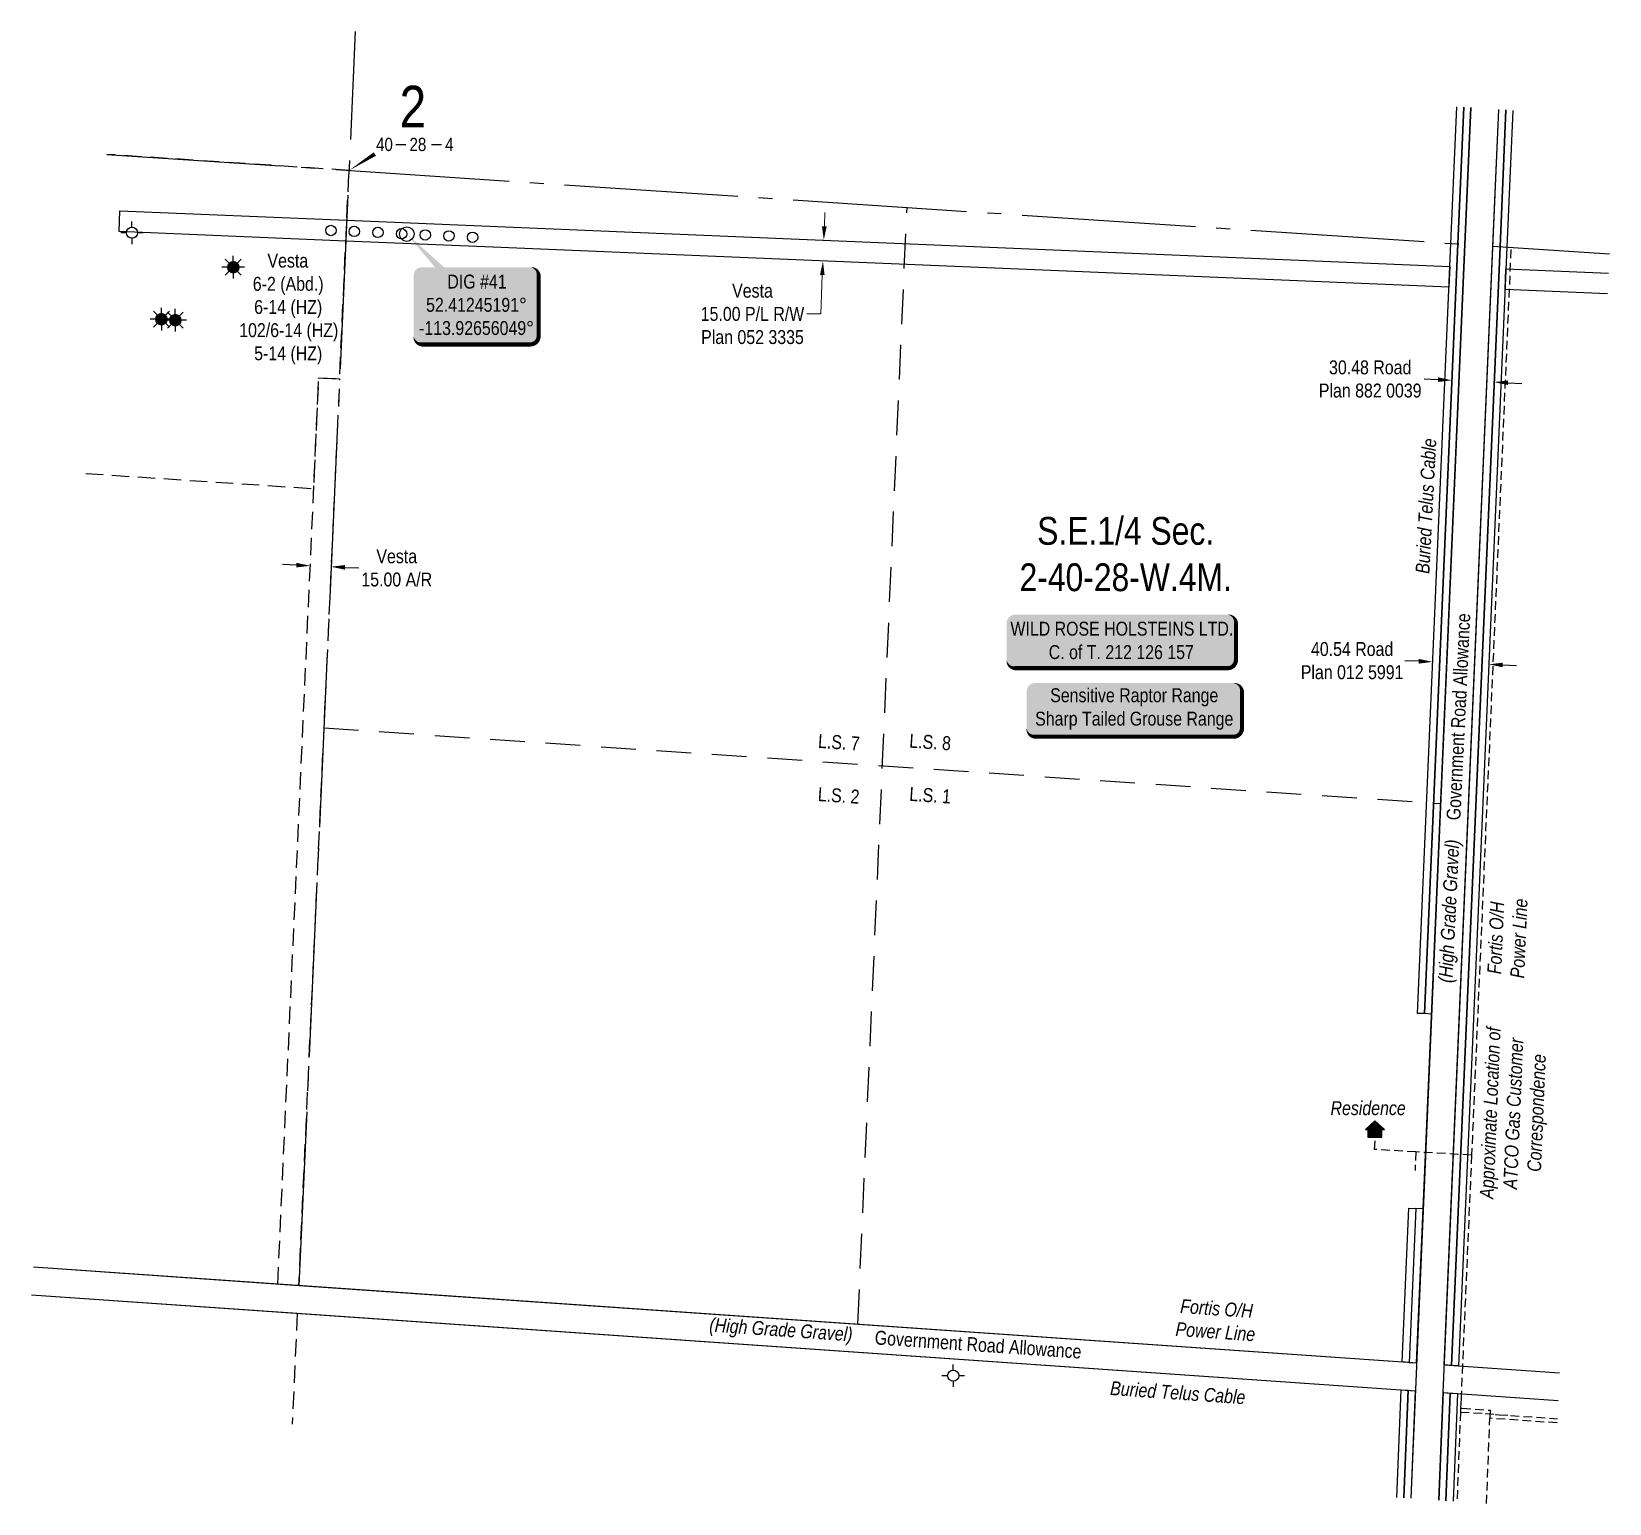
# Model space of a CAD drawing. Extents: x 300694 to 307467, y 5809637 to 5811615.
# Drawn here: x 300694 to 301829, y 5810030 to 5811089 of the extents above; entities that cross this region are included whole.
import ezdxf
from ezdxf.enums import TextEntityAlignment as Align

# ---------------------------------------------------------------- set-up
doc = ezdxf.new("R2010")
doc.units = 0
doc.header["$LTSCALE"] = 5
doc.header["$PDSIZE"] = 0.5
for name, pattern in [('foc-ACCESSROAD', [3.75, 2.5, -1.25]), ('foc-LSD', [8, 5, -3]), ('foc-QUARTERLINE', [33, 25, -3, 2, -3]), ('UG_PIPE', [1.875, 1.25, -0.625])]:
    doc.linetypes.add(name, pattern=pattern)
doc.layers.get('Defpoints').update_dxf_attribs({"color": 9})
for name, color, linetype in [('10', 1, 'Continuous'), ('9', 3, 'Continuous'), ('AS-OWNER', 7, 'Continuous'), ('AS-PIPE-UG', 44, 'UG_PIPE'), ('AS-PIPE-UG-T', 44, 'Continuous'), ('AS-POWER', 104, 'foc-POWER'), ('AS-RESIDENCE', 14, 'Continuous'), ('AS-TELUS', 224, 'foc-TEL'), ('AS-WILDLIFE-BLOCK', 131, 'Continuous'), ('C-AR', 13, 'foc-ACCESSROAD'), ('C-RW', 13, 'Continuous'), ('C-SYMBOL', 7, 'Continuous'), ('C-WS', 13, 'foc-ACCESSROAD'), ('C-WS-S', 13, 'Continuous'), ('F-WS-S', 190, 'Continuous'), ('L-ROAD-T', 7, 'Continuous'), ('L-SEC', 7, 'Continuous'), ('L-SECLBL', 7, 'Continuous'), ('L-SECQ', 8, 'foc-QUARTERLINE'), ('L-SECTION-LSD', 7, 'foc-LSD'), ('L-TITLEDB', 4, 'Continuous'), ('L-TITLEDB-T', 4, 'Continuous')]:
    doc.layers.add(name, color=color, linetype=linetype)
for name, color, linetype, lineweight in [('C-RW-T', 13, 'Continuous', 9), ('C-WS-T', 13, 'Continuous', 9), ('T-TEXT', 48, 'Continuous', 18)]:
    doc.layers.add(name, color=color, linetype=linetype, lineweight=lineweight)
doc.styles.add('100L', font='ARIALN.TTF', dxfattribs={"height": 11})
doc.styles.add('175L', font='ARIALN.TTF', dxfattribs={"height": 20})
doc.styles.add('80', font='ARIALN.TTF', dxfattribs={"height": 10})
doc.styles.add('80CG', font='ARIALN.TTF', dxfattribs={"height": 10})
doc.styles.add('80L', font='ARIALN.TTF', dxfattribs={"height": 10})
doc.styles.add('80LS', font='ARIALNI.TTF', dxfattribs={"height": 10})
doc.styles.add('foc-LtypeFont', font='ARIALN.TTF', dxfattribs={"height": 7.35})
doc.styles.add('SIMPLEX', font='ARIALN.TTF')
doc.linetypes.add('foc-POWER', pattern='A,6,-1,["P",foc-LtypeFont,S=0.2,R=0,X=-0.625,Y=-0.75],-1.24,4', length=12.24)
doc.linetypes.add('foc-POWER-NOLINE', pattern='A,0,-4,["P",foc-LtypeFont,S=0.2,R=0,X=-0.625,Y=-0.75],-8.24', length=12.24)
doc.linetypes.add('foc-TEL', pattern='A,2,-1,["T",foc-LtypeFont,S=0.2,R=0,X=-0.425,Y=-0.75],-1.24,8', length=12.24)
doc.linetypes.add('foc-TEL-NOLINE', pattern='A,0,-2,["T",foc-LtypeFont,S=0.2,R=0,X=-0.425,Y=-0.75],-10.24', length=12.24)
doc.dimstyles.new('Compass 5 000', dxfattribs={"dimscale": 5, "dimtxt": 9, "dimasz": 2, "dimexe": 0.2, "dimexo": 0.0625, "dimgap": 0.5, "dimtad": 0, "dimtih": 1, "dimtoh": 1, "dimzin": 0, "dimdsep": 46, "dimtxsty": '80CG', "dimcen": 0.1, "dimse1": 1, "dimse2": 1, "dimclrd": 256, "dimclrt": 256, "dimaunit": 1, "dimadec": 4, "dimazin": 0, "dimtfac": 0.06, "dimtofl": 0, "dimtmove": 0, "dimatfit": 1, "dimfxl": 0.2, "dimtolj": 1, "dimtzin": 0, "dimlwd": -1, "dimarcsym": 0})

msp = doc.modelspace()

# ---------------------------------------------------------------- texts
at = {"layer": 'AS-PIPE-UG-T', "insert": (301735.807, 5810249.758), "char_height": 9.99927, "attachment_point": 1, "rotation": 87.598476, "style": '80L'}
msp.add_mtext_dynamic_manual_height_columns('\\pi0.04966;{\\fArial Narrow|b0|i1|c0|p34;Approximate Location of \\P\\pi7.6412;ATCO Gas Customer \\P\\pi20.88375;Correspondence}', width=125.13114, gutter_width=49.996, heights=[0], dxfattribs=at)
at = {"layer": 'AS-POWER', "linetype": 'foc-POWER-NOLINE', "char_height": 10, "attachment_point": 1, "style": '80L'}
for insert, rotation in [((301741.214, 5810408.83), 87.508997), ((301518.333, 5810177.627), 356.029488)]:
    msp.add_mtext_dynamic_manual_height_columns('\\pi2.55341;{\\fArial Narrow|b0|i1|c0|p34;Fortis O/H \\P\\pi0.32626;Power Line}', width=57.1191, gutter_width=50, heights=[0], dxfattribs=dict(at, insert=insert, rotation=rotation))
at = {"layer": 'AS-RESIDENCE', "insert": (301628.559, 5810319.786), "char_height": 10, "attachment_point": 1, "style": '80L'}
msp.add_mtext_dynamic_manual_height_columns('{\\fArial Narrow|b0|i1|c0|p34;Residence}', width=53.94038, gutter_width=50, heights=[0], dxfattribs=at)
at = {"layer": 'AS-TELUS', "linetype": 'foc-TEL-NOLINE', "char_height": 10, "attachment_point": 1, "style": '80L'}
for insert, rotation in [((301689.664, 5810699.175), 87.031506), ((301470.137, 5810118.477), 356.029488)]:
    msp.add_mtext_dynamic_manual_height_columns('\\pi0.29898;{\\fArial Narrow|b0|i1|c0|p34;Buried Telus Cable}', width=97.23506, gutter_width=50, heights=[0], dxfattribs=dict(at, insert=insert, rotation=rotation))
at = {"layer": 'C-SYMBOL', "color": 3, "insert": (301481.157, 5810739.992), "char_height": 20, "width": 151.01855, "attachment_point": 2, "style": '175L'}
msp.add_mtext('S.E.1/4 Sec. \\P2-40-28-W.4M.', dxfattribs=at)
at = {"layer": 'C-WS-T', "insert": (300841.179, 5810929.377), "char_height": 10, "attachment_point": 1, "style": '80L'}
msp.add_mtext_dynamic_manual_height_columns('\\pi22.39863;Vesta\\P\\pi11.85293;6-2 (Abd.)\\P\\pi12.81814;6-14 (HZ)\\P\\pi2.07803;102/6-14 (HZ)\\P\\pi12.84201;5-14 (HZ)', width=73.53532, gutter_width=50, heights=[0], dxfattribs=at)
at = {"layer": 'L-ROAD-T', "style": '80L'}
msp.add_text('Government Road Allowance', height=10, rotation=356.046416, dxfattribs=at).set_placement((301374.972, 5810144.712), align=Align.MIDDLE_CENTER)
at = {"layer": 'T-TEXT', "style": '80LS'}
msp.add_text('(High Grade Gravel)', height=10, rotation=356.029488, dxfattribs=at).set_placement((301233.13, 5810155.501), align=Align.MIDDLE_CENTER)

# ---------------------------------------------------------------- blocks, each defined once
blk = doc.blocks.new('*D692')
at = {"layer": 'C-RW', "transparency": 16777216}
for p, q in [((300884.4, 5810705.3), (300874.4, 5810705.8)), ((300919.3, 5810703.7), (300929.3, 5810703.3))]:
    blk.add_line(p, q, dxfattribs=at)
for points in [[(300884.4, 5810707), (300884.3, 5810703.7), (300894.4, 5810704.9)], [(300919.4, 5810705.4), (300919.3, 5810702.1), (300909.3, 5810704.2)]]:
    blk.add_solid(points, dxfattribs=at)
at = {"layer": 'Defpoints', "color": 0, "transparency": 16777216}
for p in [(300894.4, 5810704.9), (300892.7, 5810668.1), (300907.7, 5810667.5)]:
    blk.add_point(p, dxfattribs=at)
at = {"layer": 'C-RW', "transparency": 16777216, "insert": (300956.6, 5810703.3), "char_height": 10, "width": 134.379, "attachment_point": 5, "style": '80CG'}
blk.add_mtext('\\A1;Vesta\\P15.00 A/R', dxfattribs=at)
blk = doc.blocks.new('GABD')
for p, q in [((-0.81, 0), (-1.62, 0)), ((0, 0.81), (0, 1.62)), ((1.62, 0), (0.81, 0)), ((0, -0.81), (0, -1.62))]:
    blk.add_line(p, q)
blk.add_circle((0, 0), 0.8)
blk = doc.blocks.new('GAS')
h = blk.add_hatch(color=255)
h.dxf.hatch_style = 1
edge = h.paths.add_edge_path()
edge.add_arc((0, 0), 0.9, 0, 360)
for p, q in [((-0.81, 0), (-1.62, 0)), ((-0.57, 0.57), (-1.14, 1.14)), ((0, 0.81), (0, 1.62)), ((0.57, 0.57), (1.14, 1.14)), ((1.62, 0), (0.81, 0)), ((-0.57, -0.57), (-1.14, -1.14)), ((0, -0.81), (0, -1.62)), ((1.14, -1.14), (0.57, -0.57))]:
    blk.add_line(p, q)
blk.add_circle((0, 0), 0.8)
blk = doc.blocks.new('L-SECLBL')
at = {"layer": '9', "color": 7}
for p, q in [((-5.1, -27.8), (-12.3, -27.8)), ((20.7, -27.8), (13.5, -27.8))]:
    blk.add_line(p, q, dxfattribs=at)
at = {"layer": '10', "color": 2, "style": 'SIMPLEX'}
blk.add_attdef('SEC', text='', height=30, dxfattribs=at).set_placement((0, 0), align=Align.MIDDLE)
at = {"layer": '10', "color": 5, "style": '80L'}
blk.add_attdef('TWP', text='', height=9.5, dxfattribs=at).set_placement((-14.4, -27.4), align=Align.MIDDLE_RIGHT)
blk.add_attdef('RGE', text='', height=9.5, dxfattribs=at).set_placement((3.6, -27.4), align=Align.MIDDLE_CENTER)
blk.add_attdef('MER', text='', height=9.5, dxfattribs=at).set_placement((23.2, -27.4), align=Align.MIDDLE_LEFT)
blk = doc.blocks.new('*U712')
h = blk.add_hatch(color=254)
edge = h.paths.add_edge_path()
edge.add_line((-39, -28.5), (39, -28.5))
edge.add_arc((39, -22.5), 6, 270, 360)
edge.add_line((45, -22.5), (45, 21))
edge.add_arc((39, 21), 6, 0, 90)
edge.add_line((39, 27), (-39, 27))
edge.add_arc((-39, 21), 6, 90, 180)
edge.add_line((-45, 21), (-45, -22.5))
edge.add_arc((-39, -22.5), 6, 180, 270)
at = {"color": 1, "flags": 128}
blk.add_lwpolyline([(-49.9, 50.9, 0, 10, 0), (0, 0, 5, 5, 0)], format="xyseb", dxfattribs=at)
blk.add_lwpolyline([(-39, -28.5, 3, 3, 0), (39, -28.5, 3, 3, 0.414214), (45, -22.5, 3, 3, 0), (45, 21, 3, 0, 0.414214), (39, 27, 0, 0, 0), (-39, 27, 0, 0, 0.414214), (-45, 21, 0, 0, 0), (-45, -22.5, 0, 3, 0.414214)], format="xyseb", close=True, dxfattribs=at)
at = {"color": 1, "style": '80'}
blk.add_attdef('ENTER_TEXT_001', (-36, -5), '', height=10, dxfattribs=at)
blk = doc.blocks.new('*D708')
at = {"layer": 'C-RW-T', "transparency": 16777216}
for p, q in [((301264.3, 5810949), (301264.7, 5810959)), ((301262.8, 5810914.1), (301261.7, 5810886)), ((301261.7, 5810886), (301251.7, 5810886))]:
    blk.add_line(p, q, dxfattribs=at)
for points in [[(301262.6, 5810949.1), (301266, 5810949), (301263.9, 5810939.1)], [(301261.2, 5810914.1), (301264.5, 5810914), (301263.3, 5810924.1)]]:
    blk.add_solid(points, dxfattribs=at)
at = {"layer": 'Defpoints', "color": 0, "transparency": 16777216}
for p in [(301178.3, 5810942.6), (301177.7, 5810927.6), (301263.3, 5810924.1)]:
    blk.add_point(p, dxfattribs=at)
at = {"layer": 'C-RW-T', "transparency": 16777216, "insert": (301212.6, 5810886), "char_height": 10, "attachment_point": 5, "style": '80CG'}
blk.add_mtext('\\A1;Vesta\\P15.00 P/L R/W\\PPlan 052 3335', dxfattribs=at)
blk = doc.blocks.new('label_road_hggr')
at = {"layer": 'L-ROAD-T', "style": '80L'}
blk.add_text('Government Road Allowance', height=10, dxfattribs=at).set_placement((0, 0), align=Align.MIDDLE_CENTER)
at = {"layer": 'T-TEXT', "style": '80LS'}
blk.add_text('(High Grade Gravel)', height=10, dxfattribs=at).set_placement((-140, 0), align=Align.MIDDLE_CENTER)
blk = doc.blocks.new('res_occ')
for points in [[(0.1, 0.89), (-1.26, -0.37), (1.46, -0.37)], [(-0.9, -1.43), (1.1, -1.43), (1.1, -0.37), (-0.9, -0.37)]]:
    blk.add_hatch(color=14).paths.add_polyline_path(points)
at = {"color": 14}
for points in [[(0.1, 0.89), (-1.26, -0.37), (1.46, -0.37)], [(-0.9, -1.43), (1.1, -1.43), (1.1, -0.37), (-0.9, -0.37)]]:
    blk.add_lwpolyline(points, close=True, dxfattribs=at)
blk = doc.blocks.new('*U715')
h = blk.add_hatch(color=59)
edge = h.paths.add_edge_path()
edge.add_line((-76.5, -20), (76.5, -20))
edge.add_arc((76.5, -14), 6, 270, 360)
edge.add_line((82.5, -14), (82.5, 12.5))
edge.add_arc((76.5, 12.5), 6, 0, 90)
edge.add_line((76.5, 18.5), (-76.5, 18.5))
edge.add_arc((-76.5, 12.5), 6, 90, 180)
edge.add_line((-82.5, 12.5), (-82.5, -14))
edge.add_arc((-76.5, -14), 6, 180, 270)
at = {"color": 1, "flags": 128}
blk.add_lwpolyline([(-76.5, -20, 3, 3, 0), (76.5, -20, 3, 3, 0.414214), (82.5, -14, 3, 3, 0), (82.5, 12.5, 3, 0, 0.414214), (76.5, 18.5, 0, 0, 0), (-76.5, 18.5, 0, 0, 0.414214), (-82.5, 12.5, 0, 0, 0), (-82.5, -14, 0, 3, 0.414214)], format="xyseb", close=True, dxfattribs=at)
blk.add_lwpolyline([(-45.7, -3.4, 0, 7.5, 0), (0, 0, 0, 0, 0)], format="xyseb", dxfattribs=at)
at = {"color": 1, "style": '80'}
blk.add_attdef('ENTER_TEXT_001', (-36, -5), '', height=10, dxfattribs=at)
blk = doc.blocks.new('*U718')
h = blk.add_hatch(color=255)
edge = h.paths.add_edge_path()
edge.add_line((-71.5, -20), (71.5, -20))
edge.add_arc((71.5, -14), 6, 270, 360)
edge.add_line((77.5, -14), (77.5, 12.5))
edge.add_arc((71.5, 12.5), 6, 0, 90)
edge.add_line((71.5, 18.5), (-71.5, 18.5))
edge.add_arc((-71.5, 12.5), 6, 90, 180)
edge.add_line((-77.5, 12.5), (-77.5, -14))
edge.add_arc((-71.5, -14), 6, 180, 270)
at = {"color": 131, "flags": 128}
blk.add_lwpolyline([(-71.5, -20, 3, 3, 0), (71.5, -20, 3, 3, 0.414214), (77.5, -14, 3, 3, 0), (77.5, 12.5, 3, 0, 0.414214), (71.5, 18.5, 0, 0, 0), (-71.5, 18.5, 0, 0, 0.414214), (-77.5, 12.5, 0, 0, 0), (-77.5, -14, 0, 3, 0.414214)], format="xyseb", close=True, dxfattribs=at)
at = {"color": 131, "style": '80'}
blk.add_attdef('ENTER_TEXT_001', (-36, -5), '', height=10, dxfattribs=at)
blk = doc.blocks.new('*D719')
at = {"layer": 'Defpoints', "color": 0, "transparency": 16777216}
for p in [(301702.6, 5810648.1), (301743, 5810646.4), (301702, 5810635.8)]:
    blk.add_point(p, dxfattribs=at)
at = {"layer": 'L-TITLEDB-T', "transparency": 16777216}
for p, q in [((301692, 5810636.2), (301682.1, 5810636.6)), ((301752.4, 5810633.6), (301762.4, 5810633.1))]:
    blk.add_line(p, q, dxfattribs=at)
for points in [[(301692.1, 5810637.9), (301692, 5810634.5), (301702, 5810635.8)], [(301752.5, 5810635.2), (301752.4, 5810631.9), (301742.5, 5810634)]]:
    blk.add_solid(points, dxfattribs=at)
at = {"layer": 'L-TITLEDB-T', "transparency": 16777216, "insert": (301644.1, 5810636.6), "char_height": 10, "attachment_point": 5, "style": '80CG'}
blk.add_mtext('\\A1;40.54 Road\\PPlan 012 5991', dxfattribs=at)
blk = doc.blocks.new('*D720')
at = {"layer": 'Defpoints', "color": 0, "transparency": 16777216}
for p in [(301715.8, 5810835.6), (301715.9, 5810838.3), (301746.2, 5810834.3)]:
    blk.add_point(p, dxfattribs=at)
at = {"layer": 'L-TITLEDB-T', "transparency": 16777216}
for p, q in [((301705.9, 5810838.7), (301695.9, 5810839.2)), ((301756.3, 5810836.5), (301766.3, 5810836.1))]:
    blk.add_line(p, q, dxfattribs=at)
for points in [[(301706, 5810840.4), (301705.8, 5810837.1), (301715.9, 5810838.3)], [(301756.4, 5810838.2), (301756.2, 5810834.9), (301746.3, 5810837)]]:
    blk.add_solid(points, dxfattribs=at)
at = {"layer": 'L-TITLEDB-T', "transparency": 16777216, "insert": (301657.1, 5810839.2), "char_height": 10, "attachment_point": 5, "style": '80CG'}
blk.add_mtext('\\A1;30.48 Road\\PPlan 882 0039', dxfattribs=at)

# ---------------------------------------------------------------- dimensions: what is measured, and where the dimension line sits
at = {"layer": 'C-RW', "color": 2}
dim = msp.add_linear_dim(base=(300894.364, 5810704.879), p1=(300907.685, 5810667.459), p2=(300892.7, 5810668.138), angle=177.407151, text='Vesta\\P15.00 A/R', dimstyle='Compass 5 000', dxfattribs=at)
dim.commit()
dim.dimension.update_dxf_attribs({"geometry": '*D692', "text_midpoint": (300956.61, 5810703.296), "dimtype": 161})
at = {"layer": 'C-RW-T', "color": 2}
dim = msp.add_linear_dim(base=(301263.26, 5810924.065), p1=(301178.32, 5810942.629), p2=(301177.694, 5810927.638), angle=267.608866, text='Vesta\\P15.00 P/L R/W\\PPlan 052 3335', dimstyle='Compass 5 000', dxfattribs=at)
dim.commit()
dim.dimension.update_dxf_attribs({"geometry": '*D708', "text_midpoint": (301212.586, 5810886.013), "dimtype": 161})
at = {"layer": 'L-TITLEDB-T', "color": 3}
for p1, p2, distance, text, picture, middle in [((301746.193, 5810834.259), (301715.758, 5810835.582), -2.718, '30.48 Road\\PPlan 882 0039', '*D720', (301657.147, 5810839.166)), ((301742.995, 5810646.386), (301702.578, 5810648.143), 12.394, '40.54 Road\\PPlan 012 5991', '*D719', (301644.112, 5810636.63))]:
    dim = msp.add_aligned_dim(p1=p1, p2=p2, distance=distance, text=text, dimstyle='Compass 5 000', dxfattribs=at)
    dim.commit()
    dim.dimension.update_dxf_attribs({"geometry": picture, "text_midpoint": middle})

# ---------------------------------------------------------------- linework, layer by layer
at = {"layer": 'AS-PIPE-UG'}
for p, q in [((301689.966, 5810283.291), (301689.394, 5810269.892)), ((301722.077, 5810096.189), (301719.537, 5810031.883)), ((301722.188, 5810098.984), (301722.077, 5810096.189)), ((301722.448, 5810105.598), (301722.188, 5810098.984)), ((301740.789, 5810030.441), (301743.21, 5810091.716)), ((301791.691, 5810088.353), (301743.21, 5810091.716))]:
    msp.add_line(p, q, dxfattribs=at)
for points in [[(301758.323, 5810932.279), (301730.05, 5810280.982), (301723.548, 5810131.195)], [(301730.05, 5810280.982), (301689.966, 5810283.291), (301660.309, 5810285), (301660.791, 5810296.299)], [(301723.548, 5810131.195), (301723.541, 5810131.045), (301723.504, 5810130.192), (301722.555, 5810108.331)], [(301722.555, 5810108.331), (301722.454, 5810105.748), (301722.448, 5810105.598)], [(301722.077, 5810096.189), (301739.748, 5810095.129), (301746.919, 5810094.466), (301750.01, 5810094.252), (301758.011, 5810093.697), (301791.825, 5810091.351)], [(301722.188, 5810098.984), (301723.208, 5810098.913), (301743.438, 5810097.512), (301743.21, 5810091.716)]]:
    msp.add_lwpolyline(points, dxfattribs=at)
at = {"layer": 'AS-POWER', "linetype": 'foc-POWER-NOLINE', "flags": 128}
for points in [[(301709.528, 5810110.116), (301749.658, 5811033.085)], [(300695.139, 5810200.582), (301690.86, 5810131.488)], [(301710.399, 5810130.132), (301793.301, 5810124.38)]]:
    msp.add_lwpolyline(points, dxfattribs=at)
at = {"layer": 'AS-TELUS', "linetype": 'foc-TEL-NOLINE', "flags": 128}
for points in [[(301686.679, 5810034.114), (301729.628, 5811034.429)], [(300693.815, 5810180.545), (301689.474, 5810111.505)], [(301709.528, 5810110.114), (301792.406, 5810104.368)]]:
    msp.add_lwpolyline(points, dxfattribs=at)
at = {"layer": 'C-AR', "flags": 128}
for points in [[(300870.957, 5810188.009), (300900.484, 5810840.037), (300915.469, 5810839.358), (300885.942, 5810187.325)], [(300885.032, 5810167.23), (300881.417, 5810087.399)]]:
    msp.add_lwpolyline(points, dxfattribs=at)
at = {"layer": 'C-RW', "flags": 128}
for points in [[(301019.899, 5810934.228), (300919.954, 5810938.401), (300756.74, 5810945.217), (300757.367, 5810960.203), (300920.633, 5810953.387), (301714.406, 5810920.248), (301713.754, 5810905.254), (301019.899, 5810934.228)], [(301827.978, 5810900.459), (301754.157, 5810903.546), (301754.806, 5810918.531), (301828.648, 5810915.443)]]:
    msp.add_lwpolyline(points, dxfattribs=at)
at = {"layer": 'C-WS', "flags": 128}
for points in [[(300922.257, 5810989.237), (300748.02, 5811000.766)], [(300732.853, 5810771.267), (300896.879, 5810760.413), (300900.484, 5810840.037), (300915.469, 5810839.358), (300922.257, 5810989.237)]]:
    msp.add_lwpolyline(points, dxfattribs=at)
at = {"layer": 'Defpoints', "color": 2}
for centre in [(300909.222, 5810946.046), (300926.006, 5810945.428), (300943.034, 5810944.692), (300960.054, 5810943.7), (300977.132, 5810942.83), (300994.161, 5810942.146), (301011.21, 5810941.153)]:
    msp.add_circle(centre, 3.744, dxfattribs=at)
at = {"layer": 'Defpoints', "color": 1}
msp.add_circle((300963.807, 5810943.473), 5.271, dxfattribs=at)
at = {"layer": 'L-SEC', "flags": 128}
for points in [[(301690.342, 5810131.481), (301725.319, 5810936.103), (301729.587, 5811034.432)], [(301710.397, 5810130.089), (301745.386, 5810934.691), (301749.659, 5811033.085)], [(300695.138, 5810200.569), (300886.423, 5810187.292), (301690.864, 5810131.577)], [(300693.812, 5810180.502), (300885.031, 5810167.23), (301689.474, 5810111.505)], [(301710.403, 5810130.224), (301793.305, 5810124.482)], [(301689.474, 5810111.505), (301686.412, 5810034.132)], [(301709.568, 5810110.71), (301706.484, 5810032.769)], [(301709.522, 5810109.969), (301709.528, 5810110.116)], [(301709.528, 5810110.116), (301792.407, 5810104.375)]]:
    msp.add_lwpolyline(points, dxfattribs=at)
at = {"layer": 'L-SECLBL', "color": 0, "flags": 128}
msp.add_lwpolyline([(300922.257, 5810989.237, 0, 3, 0), (300940.811, 5811001.037, 0, 0, 0)], format="xyseb", dxfattribs=at)
at = {"layer": 'L-SECQ', "flags": 128}
for points in [[(300886.423, 5810187.292), (300926.994, 5811089.142)], [(300748.02, 5811000.766), (301725.406, 5810936.097)], [(301745.384, 5810934.775), (301829.264, 5810929.225)]]:
    msp.add_lwpolyline(points, dxfattribs=at)
at = {"layer": 'L-SECTION-LSD', "flags": 128}
for points in [[(301288.385, 5810159.452), (301323.788, 5810962.67)], [(300904.1, 5810588.283), (301707.833, 5810533.858)]]:
    msp.add_lwpolyline(points, dxfattribs=at)
at = {"layer": 'L-TITLEDB', "flags": 128}
for points in [[(301724.415, 5811034.779), (301720.15, 5810936.444), (301696.073, 5810382.726), (301691.05, 5810382.946), (301715.134, 5810936.776), (301719.415, 5811035.115)], [(301729.616, 5811034.43), (301725.319, 5810936.103), (301701.14, 5810382.484), (301696.073, 5810382.726), (301720.15, 5810936.444), (301724.415, 5811034.779)], [(301754.818, 5811032.739), (301750.543, 5810934.33), (301715.567, 5810129.742), (301710.398, 5810130.099), (301745.386, 5810934.691), (301749.659, 5811033.085)], [(301759.765, 5811032.407), (301755.491, 5810933.982), (301720.556, 5810129.396), (301715.567, 5810129.742), (301750.543, 5810934.33), (301754.818, 5811032.739)], [(301676.211, 5810034.825), (301679.275, 5810112.059), (301684.306, 5810111.976), (301681.245, 5810034.483)], [(301681.251, 5810034.482), (301684.316, 5810111.83), (301689.474, 5810111.505), (301686.412, 5810034.132)], [(301706.465, 5810032.771), (301709.528, 5810110.116), (301714.703, 5810109.756), (301711.635, 5810032.42)], [(301711.635, 5810032.42), (301714.703, 5810109.756), (301719.847, 5810109.401), (301716.776, 5810032.071)]]:
    msp.add_lwpolyline(points, dxfattribs=at)
for points in [[(301685.172, 5810131.84), (301680.151, 5810132.189), (301684.957, 5810242.828), (301689.982, 5810242.573)], [(301690.347, 5810131.613), (301695.157, 5810242.36), (301689.982, 5810242.573), (301685.172, 5810131.84)]]:
    msp.add_lwpolyline(points, close=True, dxfattribs=at)

# ---------------------------------------------------------------- block references
at = {"layer": 'AS-OWNER', "color": 2}
ref = msp.add_blockref('*U715', (301477.991, 5810651.218), dxfattribs=dict(at, xscale=0.9999271399999999, yscale=0.9999271399999999, zscale=0.9999271399999999))
ref.add_attrib('ENTER_TEXT_001', 'WILD ROSE HOLSTEINS LTD.', (301398.208, 5810654.636), dxfattribs={"layer": '0', "color": 1, "height": 9.99927, "style": '80'})
ref.add_attrib('ENTER_TEXT_002', 'C. of T. 212 126 157', (301425.764, 5810637.794), dxfattribs={"layer": '0', "color": 1, "height": 9.99927, "style": '80'})
at = {"layer": 'AS-PIPE-UG-T', "color": 2, "rotation": 87.214309638903}
msp.add_blockref('label_road_hggr', (301720.563, 5810596.301), dxfattribs=at)
at = {"layer": 'AS-RESIDENCE', "color": 2}
ref = msp.add_blockref('*U712', (301013.725, 5810892.601), dxfattribs=at)
ref.add_attrib('ENTER_TEXT_001', 'DIG #41', (300993.022, 5810904.305), dxfattribs={"layer": '0', "color": 1, "height": 10, "style": '80'})
ref.add_attrib('ENTER_TEXT_002', '52.41245191%%D', (300977.719, 5810887.597), dxfattribs={"layer": '0', "color": 1, "height": 10, "style": '80'})
ref.add_attrib('ENTER_TEXT_003', '-113.92656049%%D', (300972.674, 5810870.89), dxfattribs={"layer": '0', "color": 1, "height": 10, "style": '80'})
at = {"layer": 'AS-RESIDENCE', "color": 2, "xscale": 5, "yscale": 5, "zscale": 5}
msp.add_blockref('res_occ', (301659.986, 5810301.158), dxfattribs=at)
at = {"layer": 'AS-WILDLIFE-BLOCK'}
ref = msp.add_blockref('*U718', (301487.321, 5810601.96), dxfattribs=dict(at, xscale=0.9999271399999999, yscale=0.9999271399999999, zscale=0.9999271399999999))
ref.add_attrib('ENTER_TEXT_001', 'Sensitive Raptor Range', (301426.82, 5810606.763), dxfattribs={"layer": '0', "color": 131, "height": 9.99927, "style": '80'})
ref.add_attrib('ENTER_TEXT_002', 'Sharp Tailed Grouse Range', (301415.992, 5810589.92), dxfattribs={"layer": '0', "color": 131, "height": 9.99927, "style": '80'})
at = {"layer": 'C-WS-S', "color": 2, "xscale": 5, "yscale": 5, "zscale": 5}
for name, p in [('GABD', (300766.062, 5810944.443)), ('GAS', (300838.947, 5810919.637)), ('GAS', (300787.277, 5810882.233)), ('GAS', (300797.255, 5810881.54))]:
    msp.add_blockref(name, p, dxfattribs=at)
at = {"layer": 'F-WS-S', "color": 2, "xscale": 5, "yscale": 5, "zscale": 5}
msp.add_blockref('GABD', (301357.041, 5810122.304), dxfattribs=at)
at = {"layer": 'L-SECLBL', "color": 0}
msp.add_blockref('L-SECLBL', (300968.219, 5811035.365), dxfattribs=at).add_auto_attribs({'SEC': '2', 'TWP': '40', 'RGE': '28', 'MER': '4'})

msp.set_redraw_order([(e.dxf.handle, doc.entitydb.next_handle()) for e in msp.query("TEXT MTEXT ATTDEF DIMENSION ARC_DIMENSION")])  # texts and dimensions are drawn at this point

# ---------------------------------------------------------------- next in the draw order: texts
at = {"layer": 'L-SECTION-LSD', "char_height": 10, "attachment_point": 1, "rotation": 356.126081, "style": '100L', "bg_fill": 3, "box_fill_scale": 1.5, "bg_fill_color": 256, "bg_fill_transparency": 0}
for s, width, insert in [('\\pi2.30612;L.S. 7', 30.88047, (301257.922, 5810584.099)), ('L.S. 8', 30.40114, (301325.882, 5810584.099)), ('\\pi2.14046;L.S. 2', 30.65342, (301257.922, 5810545.815)), ('L.S. 1', 29.99119, (301325.882, 5810545.815))]:
    msp.add_mtext_dynamic_manual_height_columns(s, width=width, gutter_width=55, heights=[0], dxfattribs=dict(at, insert=insert))

doc.saveas('drawing.dxf')
